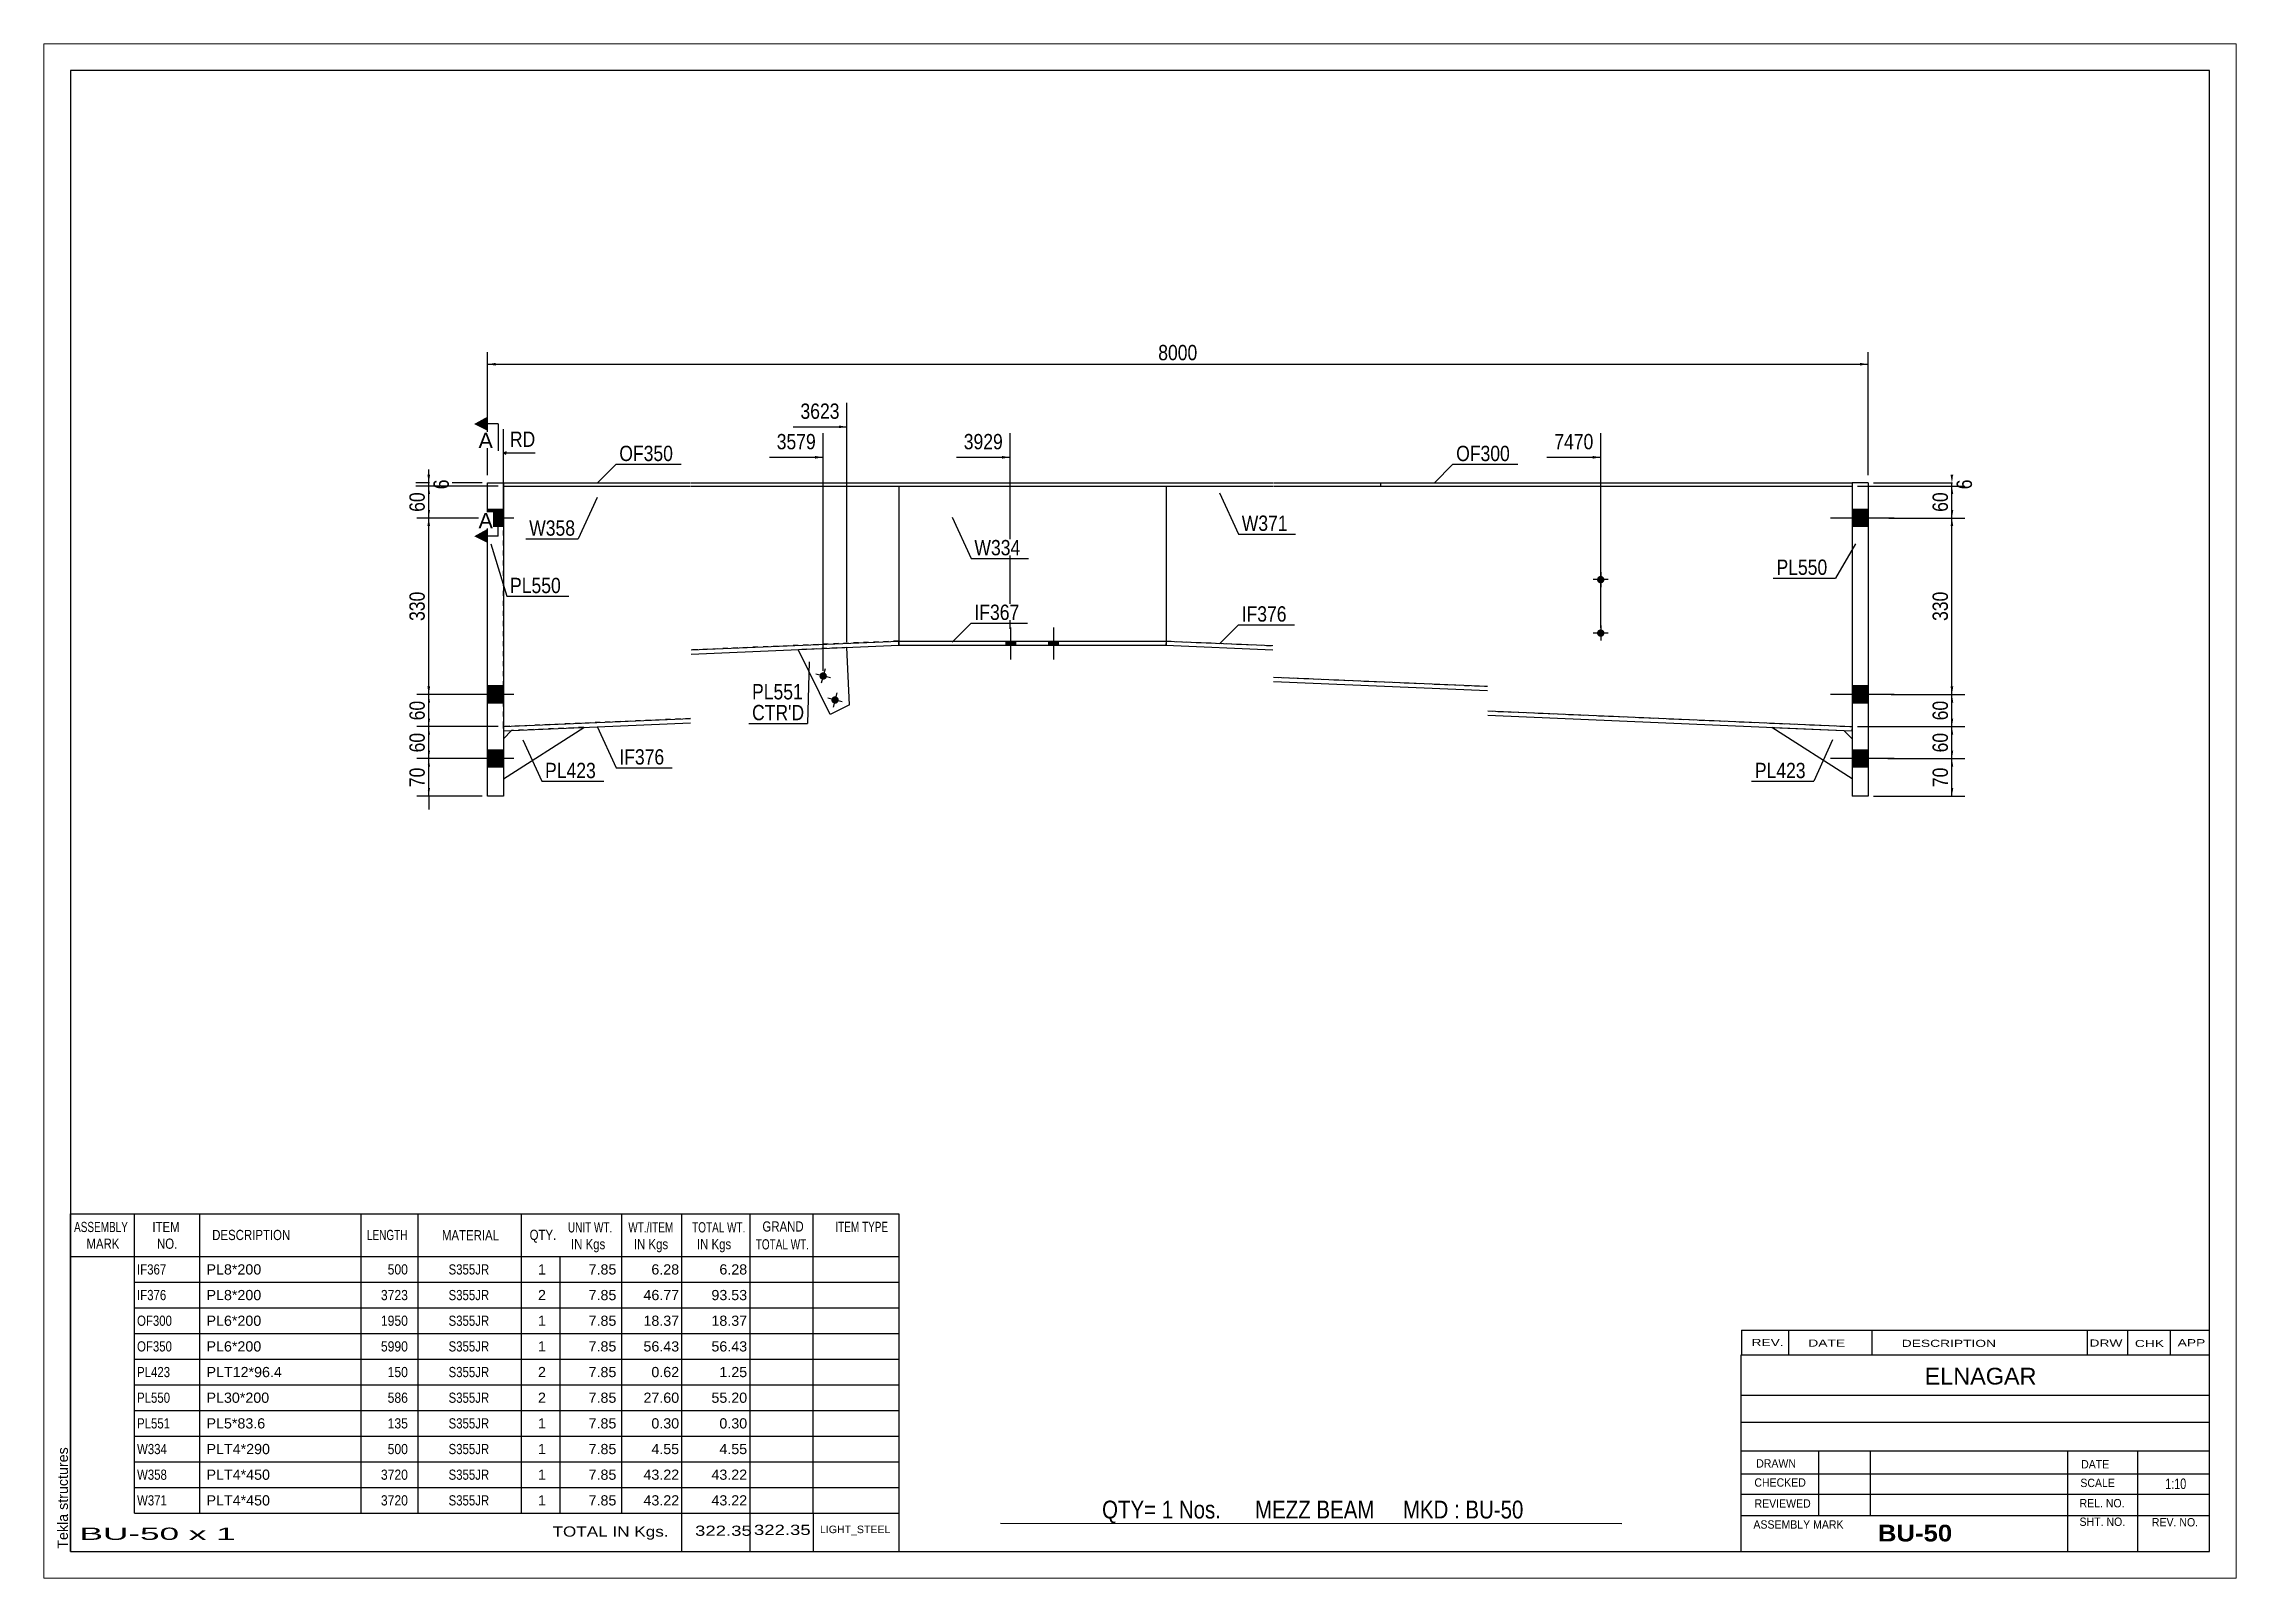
# Paper-space layout 'Layout1' of a CAD drawing. Header units: millimetres. Extents: x 0 to 410, y 0 to 287.
# The model-space entities are those that its viewports show. They can reach past a viewport. Long polylines and large blocks are cut down to what shows.
import ezdxf

# ---------------------------------------------------------------- set-up
doc = ezdxf.new("R2010")
doc.units = ezdxf.units.MM
doc.linetypes.add('DXK_LINE_DOT1', pattern=[1.8814, 0.9407, -0.9407])
doc.layers.add('Viewport layer', color=7, linetype='Continuous', plot=False)
doc.styles.add('Arial', font='ARIAL.TTF', dxfattribs={"height": 0.2})
doc.styles.add('Arial Bold', font='ARIALBD.TTF', dxfattribs={"height": 0.2})
doc.styles.add('Arial Narrow', font='ARIALN.TTF', dxfattribs={"height": 0.2})

# ---------------------------------------------------------------- blocks, each defined once
blk = doc.blocks.new('Unknown-627317544-1210')
at = {"color": 5, "linetype": 'Continuous'}
for p, q in [((319.03, 100.21), (-80.97, 100.21)), ((-80.97, 100.21), (-80.97, -176.79)), ((319.03, -176.79), (319.03, 100.21)), ((-80.97, -176.79), (319.03, -176.79))]:
    blk.add_line(p, q, dxfattribs=at)
at = {"color": 174, "linetype": 'Continuous', "style": 'Arial'}
blk.add_text('Tekla structures', height=1.9102, rotation=90, dxfattribs=at).set_placement((-81.47, -176.29))
blk = doc.blocks.new('Part-627317544-3248 - 1231')
at = {"color": 2, "linetype": 'Continuous'}
for p, q in [((73.9, -6.5), (73.9, -7.3)), ((73.9, -6.5), (123.9, -6.5)), ((73.9, -7.3), (123.9, -7.3)), ((123.9, -6.5), (123.9, -7.3))]:
    blk.add_line(p, q, dxfattribs=at)
blk = doc.blocks.new('Part-627317544-3240 - 1231')
at = {"color": 2, "linetype": 'Continuous'}
for p, q in [((0, 23.1), (0, 22.5)), ((0, 23.1), (34.99, 23.1)), ((0, 22.5), (34.99, 22.5)), ((35.09, 23.1), (143.9, 23.1)), ((35.09, 22.5), (143.9, 22.5)), ((144, 23.1), (164, 23.1)), ((144, 22.5), (164, 22.5)), ((164, 23.1), (164, 22.5))]:
    blk.add_line(p, q, dxfattribs=at)
blk = doc.blocks.new('Part-627317544-3242 - 1231')
at = {"color": 2, "linetype": 'Continuous'}
for p, q in [((73.9, 22.5), (73.9, -6.5)), ((123.9, 22.5), (123.9, -6.5))]:
    blk.add_line(p, q, dxfattribs=at)
at = {"color": 7, "linetype": 'DXK_LINE_DOT1'}
for p, q in [((73.9, 22.5), (123.9, 22.5)), ((73.9, -6.5), (123.9, -6.5))]:
    blk.add_line(p, q, dxfattribs=at)
blk = doc.blocks.new('Part-627317544-3243 - 1231')
at = {"color": 2, "linetype": 'Continuous'}
for p, q in [((164, 23.1), (164, 22.5)), ((164, 23.1), (184, 23.1)), ((164, 22.5), (184, 22.5)), ((184.1, 23.1), (252.19, 23.1)), ((184.1, 22.5), (252.19, 22.5)), ((252.19, 23.1), (252.19, 22.5))]:
    blk.add_line(p, q, dxfattribs=at)
blk = doc.blocks.new('Part-627317544-3245 - 1231')
at = {"color": 2, "linetype": 'Continuous'}
blk.add_line((123.9, 22.5), (123.9, -6.5), dxfattribs=at)
at = {"color": 7, "linetype": 'DXK_LINE_DOT1'}
for p, q in [((123.9, 22.5), (143.9, 22.5)), ((144, 22.5), (184, 22.5)), ((184.1, 22.5), (252.19, 22.5)), ((252.19, 22.5), (252.19, -22.5)), ((123.9, -6.5), (143.9, -7.36)), ((144, -13.25), (184, -14.97)), ((184.1, -19.57), (252.19, -22.5))]:
    blk.add_line(p, q, dxfattribs=at)
blk = doc.blocks.new('Part-627317544-3246 - 1231')
at = {"color": 2, "linetype": 'Continuous'}
for p, q in [((35.09, -8.17), (73.9, -6.5)), ((35.09, -8.97), (73.93, -7.3)), ((73.93, -7.3), (73.9, -6.5)), ((0, -22.5), (34.99, -21)), ((0.03, -23.3), (0, -22.5)), ((0.03, -23.3), (34.99, -21.8))]:
    blk.add_line(p, q, dxfattribs=at)
blk = doc.blocks.new('Part-627317544-3252 - 1231')
at = {"color": 2, "linetype": 'Continuous'}
for p, q in [((123.9, -6.5), (123.86, -7.3)), ((123.86, -7.3), (143.9, -8.16)), ((123.9, -6.5), (143.9, -7.36)), ((144, -13.25), (184, -14.97)), ((144, -14.05), (184, -15.77)), ((184.1, -19.57), (252.19, -22.5)), ((184.1, -20.37), (252.16, -23.3)), ((252.19, -22.5), (252.16, -23.3))]:
    blk.add_line(p, q, dxfattribs=at)
blk = doc.blocks.new('Part-627317544-3255 - 1231')
at = {"color": 2, "linetype": 'Continuous'}
for p, q in [((255.19, 23.1), (252.19, 23.1)), ((252.19, 23.1), (252.19, -35.5)), ((255.19, 23.1), (255.19, -35.5)), ((255.19, -35.5), (252.19, -35.5))]:
    blk.add_line(p, q, dxfattribs=at)
blk = doc.blocks.new('Part-627317544-3258 - 1231')
at = {"color": 2, "linetype": 'Continuous'}
for p, q in [((252.19, -32.3), (237.21, -22.66)), ((237.21, -22.66), (250.69, -23.24)), ((250.69, -23.24), (252.19, -24.8))]:
    blk.add_line(p, q, dxfattribs=at)
at = {"color": 7, "linetype": 'DXK_LINE_DOT1'}
blk.add_line((252.19, -24.8), (252.19, -32.3), dxfattribs=at)
blk = doc.blocks.new('Part-627317544-3260 - 1231')
at = {"color": 2, "linetype": 'Continuous'}
for p, q in [((-3, 23.1), (0, 23.1)), ((-3, -35.5), (-3, 23.1)), ((0, 23.1), (0, -35.5)), ((0, -35.5), (-3, -35.5))]:
    blk.add_line(p, q, dxfattribs=at)
blk = doc.blocks.new('Part-627317544-3263 - 1231')
at = {"color": 2, "linetype": 'Continuous'}
for p, q in [((0, -32.3), (14.99, -22.66)), ((1.5, -23.24), (0, -24.8))]:
    blk.add_line(p, q, dxfattribs=at)
at = {"color": 7, "linetype": 'DXK_LINE_DOT1'}
for p, q in [((14.99, -22.66), (1.5, -23.24)), ((0, -24.8), (0, -32.3))]:
    blk.add_line(p, q, dxfattribs=at)
blk = doc.blocks.new('Part-627317544-3265 - 1231')
at = {"color": 7, "linetype": 'DXK_LINE_DOT1'}
for p, q in [((64.22, -7.71), (55.09, -8.11)), ((55.09, -8.11), (55.09, -8.11)), ((64.22, -7.71), (64.22, -7.72))]:
    blk.add_line(p, q, dxfattribs=at)
at = {"color": 2, "linetype": 'Continuous'}
for p, q in [((61.1, -20.21), (55.09, -8.11)), ((64.68, -18.43), (64.22, -7.72)), ((64.68, -18.43), (61.1, -20.21))]:
    blk.add_line(p, q, dxfattribs=at)
blk = doc.blocks.new('Part-627317544-3266 - 1231')
at = {"color": 7, "linetype": 'DXK_LINE_DOT1'}
for p, q in [((0, -22.5), (0, 22.5)), ((0, 22.5), (34.99, 22.5)), ((35.09, 22.5), (73.9, 22.5)), ((73.9, -6.5), (35.09, -8.17)), ((34.99, -21), (0, -22.5))]:
    blk.add_line(p, q, dxfattribs=at)
at = {"color": 2, "linetype": 'Continuous'}
blk.add_line((73.9, 22.5), (73.9, -6.5), dxfattribs=at)
blk = doc.blocks.new('Bolt-627317544-3267 - 1231')
at = {"linetype": 'Continuous'}
for points in [[(205.89, 4.99, -1), (204.49, 4.99, -1)], [(205.89, -5.01, -1), (204.49, -5.01, -1)]]:
    blk.add_hatch(color=3, dxfattribs=at).paths.add_polyline_path(points)
at = {"color": 3, "linetype": 'Continuous'}
for p, q in [((206.59, 4.99), (203.79, 4.99)), ((205.19, 6.39), (205.19, 3.59)), ((205.19, -3.61), (205.19, -6.41)), ((206.59, -5.01), (203.79, -5.01))]:
    blk.add_line(p, q, dxfattribs=at)
blk = doc.blocks.new('Bolt-627317544-3268 - 1231')
at = {"linetype": 'Continuous'}
for points in [[(95.8, -6.5), (94, -6.5), (94, -7.3), (95.8, -7.3)], [(95.8, -6.5), (94, -6.5), (94, -7.3), (95.8, -7.3)], [(103.8, -6.5), (102, -6.5), (102, -7.3), (103.8, -7.3)], [(103.8, -6.5), (102, -6.5), (102, -7.3), (103.8, -7.3)]]:
    blk.add_hatch(color=3, dxfattribs=at).paths.add_polyline_path(points)
at = {"color": 3, "linetype": 'Continuous'}
for p, q in [((94.9, -9.96), (94.9, -3.96)), ((94.9, -9.96), (94.9, -3.96)), ((102.9, -9.96), (102.9, -3.96)), ((102.9, -9.96), (102.9, -3.96)), ((94, -7.3), (94, -6.5)), ((94, -7.3), (94, -6.5)), ((95.8, -7.3), (95.8, -6.5)), ((95.8, -7.3), (95.8, -6.5)), ((102, -7.3), (102, -6.5)), ((102, -7.3), (102, -6.5)), ((103.8, -7.3), (103.8, -6.5)), ((103.8, -7.3), (103.8, -6.5))]:
    blk.add_line(p, q, dxfattribs=at)
blk = doc.blocks.new('Bolt-627317544-3272 - 1231')
at = {"linetype": 'Continuous'}
for points in [[(252.19, 18.1), (252.19, 14.9), (255.19, 14.9), (255.19, 18.1)], [(252.19, 18.1), (252.19, 14.9), (255.19, 14.9), (255.19, 18.1)], [(252.19, -14.9), (252.19, -18.1), (255.19, -18.1), (255.19, -14.9)], [(252.19, -14.9), (252.19, -18.1), (255.19, -18.1), (255.19, -14.9)], [(252.19, -26.9), (252.19, -30.1), (255.19, -30.1), (255.19, -26.9)], [(252.19, -26.9), (252.19, -30.1), (255.19, -30.1), (255.19, -26.9)]]:
    blk.add_hatch(color=3, dxfattribs=at).paths.add_polyline_path(points)
at = {"color": 3, "linetype": 'Continuous'}
for p, q in [((260.09, 16.5), (248.19, 16.5)), ((260.09, 16.5), (248.19, 16.5)), ((255.19, 18.1), (252.19, 18.1)), ((255.19, 18.1), (252.19, 18.1)), ((255.19, 14.9), (252.19, 14.9)), ((255.19, 14.9), (252.19, 14.9)), ((255.19, -14.9), (252.19, -14.9)), ((255.19, -14.9), (252.19, -14.9)), ((260.09, -16.5), (248.19, -16.5)), ((260.09, -16.5), (248.19, -16.5)), ((255.19, -18.1), (252.19, -18.1)), ((255.19, -18.1), (252.19, -18.1)), ((260.09, -28.5), (248.19, -28.5)), ((260.09, -28.5), (248.19, -28.5)), ((255.19, -26.9), (252.19, -26.9)), ((255.19, -26.9), (252.19, -26.9)), ((255.19, -30.1), (252.19, -30.1)), ((255.19, -30.1), (252.19, -30.1))]:
    blk.add_line(p, q, dxfattribs=at)
blk = doc.blocks.new('Bolt-627317544-3275 - 1231')
at = {"linetype": 'Continuous'}
for points in [[(-3, 18.1), (-3, 14.9), (0, 14.9), (0, 18.1)], [(-3, 18.1), (-3, 14.9), (0, 14.9), (0, 18.1)], [(-3, -14.9), (-3, -18.1), (0, -18.1), (0, -14.9)], [(-3, -14.9), (-3, -18.1), (0, -18.1), (0, -14.9)], [(-3, -26.9), (-3, -30.1), (0, -30.1), (0, -26.9)], [(-3, -26.9), (-3, -30.1), (0, -30.1), (0, -26.9)]]:
    blk.add_hatch(color=3, dxfattribs=at).paths.add_polyline_path(points)
at = {"color": 3, "linetype": 'Continuous'}
for p, q in [((1.9, 16.5), (-10, 16.5)), ((1.9, 16.5), (-10, 16.5)), ((0, 18.1), (-3, 18.1)), ((0, 18.1), (-3, 18.1)), ((0, 14.9), (-3, 14.9)), ((0, 14.9), (-3, 14.9)), ((0, -14.9), (-3, -14.9)), ((0, -14.9), (-3, -14.9)), ((1.9, -16.5), (-10, -16.5)), ((1.9, -16.5), (-10, -16.5)), ((0, -18.1), (-3, -18.1)), ((0, -18.1), (-3, -18.1)), ((1.9, -28.5), (-10, -28.5)), ((1.9, -28.5), (-10, -28.5)), ((0, -26.9), (-3, -26.9)), ((0, -26.9), (-3, -26.9)), ((0, -30.1), (-3, -30.1)), ((0, -30.1), (-3, -30.1))]:
    blk.add_line(p, q, dxfattribs=at)
blk = doc.blocks.new('Bolt-627317544-3278 - 1231')
at = {"linetype": 'Continuous'}
blk.add_hatch(color=3, dxfattribs=at).paths.add_polyline_path([(62.68, -17.7, -1), (61.32, -17.35, -1)])
at = {"color": 3, "linetype": 'Continuous'}
for p, q in [((62.35, -16.17), (61.65, -18.88)), ((63.36, -17.88), (60.65, -17.17))]:
    blk.add_line(p, q, dxfattribs=at)
blk = doc.blocks.new('Bolt-627317544-3279 - 1231')
at = {"linetype": 'Continuous'}
blk.add_hatch(color=3, dxfattribs=at).paths.add_polyline_path([(60.45, -13.22, -1), (59.1, -12.87, -1)])
at = {"color": 3, "linetype": 'Continuous'}
for p, q in [((60.13, -11.69), (59.42, -14.4)), ((61.13, -13.4), (58.42, -12.7))]:
    blk.add_line(p, q, dxfattribs=at)
blk = doc.blocks.new('StraightDimension-627317544-5591 - 1231')
at = {"linetype": 'Continuous'}
for points in [[(271.12, 24.6), (270.87, 23.1), (270.62, 24.6)], [(270.62, 21), (270.87, 22.5), (271.12, 21)]]:
    blk.add_hatch(color=7, dxfattribs=at).paths.add_polyline_path(points)
at = {"color": 7, "linetype": 'Continuous'}
for p, q in [((253.19, 22.5), (273.12, 22.5)), ((256.19, 23.1), (273.12, 23.1)), ((270.87, 22.5), (270.87, 23.1))]:
    blk.add_line(p, q, dxfattribs=at)
at = {"color": 0}
blk.add_wipeout([(275.22, 24.31), (271.02, 24.31), (271.02, 21.29), (275.22, 21.29)], dxfattribs=at)
at = {"color": 3, "style": 'Arial Narrow'}
blk.add_text('6', height=2.86, rotation=90.0002, dxfattribs=at).set_placement((274.62, 21.89))
blk = doc.blocks.new('StraightDimension-627317544-5702 - 1231')
at = {"linetype": 'Continuous'}
for points in [[(-14.24, -18), (-13.99, -16.5), (-13.74, -18)], [(-13.74, -21), (-13.99, -22.5), (-14.24, -21)]]:
    blk.add_hatch(color=7, dxfattribs=at).paths.add_polyline_path(points)
at = {"color": 7, "linetype": 'Continuous'}
for p, q in [((-6.18, -16.5), (-16.24, -16.5)), ((-13.99, -22.5), (-13.99, -16.5)), ((-1, -22.5), (-16.24, -22.5))]:
    blk.add_line(p, q, dxfattribs=at)
at = {"color": 0}
blk.add_wipeout([(-14.14, -17.07), (-18.34, -17.07), (-18.34, -21.93), (-14.14, -21.93)], dxfattribs=at)
at = {"color": 3, "style": 'Arial Narrow'}
blk.add_text('60', height=2.863, rotation=90.0002, dxfattribs=at).set_placement((-14.74, -21.33))
blk = doc.blocks.new('StraightDimension-627317544-5704 - 1231')
at = {"linetype": 'Continuous'}
for points in [[(-14.24, -30), (-13.99, -28.5), (-13.74, -30)], [(-13.74, -34), (-13.99, -35.5), (-14.24, -34)]]:
    blk.add_hatch(color=7, dxfattribs=at).paths.add_polyline_path(points)
at = {"color": 7, "linetype": 'Continuous'}
for p, q in [((-6.18, -28.5), (-16.24, -28.5)), ((-13.99, -35.5), (-13.99, -28.5)), ((-4, -35.5), (-16.24, -35.5))]:
    blk.add_line(p, q, dxfattribs=at)
at = {"color": 0}
blk.add_wipeout([(-14.14, -29.57), (-18.34, -29.57), (-18.34, -34.43), (-14.14, -34.43)], dxfattribs=at)
at = {"color": 7, "linetype": 'Continuous'}
blk.add_line((-13.99, -35.5), (-13.99, -38), dxfattribs=at)
at = {"color": 3, "style": 'Arial Narrow'}
blk.add_text('70', height=2.863, rotation=90.0002, dxfattribs=at).set_placement((-14.74, -33.83))
blk = doc.blocks.new('StraightDimension-627317544-5593 - 1231')
at = {"linetype": 'Continuous'}
for points in [[(270.62, 15), (270.87, 16.5), (271.12, 15)], [(271.12, -15), (270.87, -16.5), (270.62, -15)]]:
    blk.add_hatch(color=7, dxfattribs=at).paths.add_polyline_path(points)
at = {"color": 7, "linetype": 'Continuous'}
for p, q in [((259.08, 16.5), (273.27, 16.5)), ((270.87, -16.5), (270.87, 16.5)), ((259.54, -16.5), (273.27, -16.5))]:
    blk.add_line(p, q, dxfattribs=at)
at = {"color": 0}
blk.add_wipeout([(270.72, 3.34), (266.52, 3.34), (266.52, -3.34), (270.72, -3.34)], dxfattribs=at)
at = {"color": 3, "style": 'Arial Narrow'}
blk.add_text('330', height=2.863, rotation=90.0002, dxfattribs=at).set_placement((270.12, -2.74))
blk = doc.blocks.new('StraightDimension-627317544-5439 - 1231')
at = {"linetype": 'Continuous'}
blk.add_hatch(color=7, dxfattribs=at).paths.add_polyline_path([(203.69, 28.12), (205.19, 27.87), (203.69, 27.62)])
at = {"color": 7, "linetype": 'Continuous'}
for p, q in [((205.19, -4.01), (205.19, 32.37)), ((195.13, 27.87), (205.19, 27.87))]:
    blk.add_line(p, q, dxfattribs=at)
at = {"color": 0}
blk.add_wipeout([(204.42, 28.77), (204.42, 32.97), (195.91, 32.97), (195.91, 28.77)], dxfattribs=at)
at = {"color": 3, "style": 'Arial Narrow'}
blk.add_text('7470', height=2.863, dxfattribs=at).set_placement((196.51, 29.37))
blk = doc.blocks.new('StraightDimension-627317544-5596 - 1231')
at = {"linetype": 'Continuous'}
for points in [[(270.62, -30), (270.87, -28.5), (271.12, -30)], [(271.12, -34), (270.87, -35.5), (270.62, -34)]]:
    blk.add_hatch(color=7, dxfattribs=at).paths.add_polyline_path(points)
at = {"color": 7, "linetype": 'Continuous'}
for p, q in [((258.91, -28.5), (273.27, -28.5)), ((270.87, -35.5), (270.87, -28.5)), ((256.19, -35.5), (273.27, -35.5))]:
    blk.add_line(p, q, dxfattribs=at)
at = {"color": 0}
blk.add_wipeout([(270.72, -29.57), (266.52, -29.57), (266.52, -34.43), (270.72, -34.43)], dxfattribs=at)
at = {"color": 3, "style": 'Arial Narrow'}
blk.add_text('70', height=2.863, rotation=90.0002, dxfattribs=at).set_placement((270.12, -33.83))
blk = doc.blocks.new('StraightDimension-627317544-4967 - 1231')
at = {"linetype": 'Continuous'}
for points in [[(-1.5, 45.03), (-3, 45.28), (-1.5, 45.53)], [(253.69, 45.53), (255.19, 45.28), (253.69, 45.03)]]:
    blk.add_hatch(color=7, dxfattribs=at).paths.add_polyline_path(points)
at = {"color": 7, "linetype": 'Continuous'}
for p, q in [((-3, 24.5), (-3, 47.53)), ((-3, 45.28), (255.19, 45.28)), ((255.19, 24.5), (255.19, 47.53))]:
    blk.add_line(p, q, dxfattribs=at)
at = {"color": 0}
blk.add_wipeout([(130.35, 45.43), (130.35, 49.63), (121.84, 49.63), (121.84, 45.43)], dxfattribs=at)
at = {"color": 3, "style": 'Arial Narrow'}
blk.add_text('8000', height=2.863, dxfattribs=at).set_placement((122.44, 46.03))
blk = doc.blocks.new('StraightDimension-627317544-5440 - 1231')
at = {"linetype": 'Continuous'}
blk.add_hatch(color=7, dxfattribs=at).paths.add_polyline_path([(93.25, 28.12), (94.75, 27.87), (93.25, 27.62)])
at = {"color": 7, "linetype": 'Continuous'}
for p, q in [((94.75, -4.23), (94.75, 32.37)), ((84.69, 27.87), (94.75, 27.87))]:
    blk.add_line(p, q, dxfattribs=at)
at = {"color": 0}
blk.add_wipeout([(93.98, 28.77), (93.98, 32.97), (85.47, 32.97), (85.47, 28.77)], dxfattribs=at)
at = {"color": 3, "style": 'Arial Narrow'}
blk.add_text('3929', height=2.863, dxfattribs=at).set_placement((86.07, 29.37))
blk = doc.blocks.new('StraightDimension-627317544-5441 - 1231')
at = {"linetype": 'Continuous'}
blk.add_hatch(color=7, dxfattribs=at).paths.add_polyline_path([(62.72, 33.82), (64.22, 33.57), (62.72, 33.32)])
at = {"color": 7, "linetype": 'Continuous'}
for p, q in [((64.22, -6.71), (64.22, 38.07)), ((54.16, 33.57), (64.22, 33.57))]:
    blk.add_line(p, q, dxfattribs=at)
at = {"color": 0}
blk.add_wipeout([(63.45, 34.47), (63.45, 38.67), (54.93, 38.67), (54.93, 34.47)], dxfattribs=at)
at = {"color": 3, "style": 'Arial Narrow'}
blk.add_text('3623', height=2.863, dxfattribs=at).set_placement((55.53, 35.07))
blk = doc.blocks.new('StraightDimension-627317544-5703 - 1231')
at = {"linetype": 'Continuous'}
for points in [[(-14.24, -24), (-13.99, -22.5), (-13.74, -24)], [(-13.74, -27), (-13.99, -28.5), (-14.24, -27)]]:
    blk.add_hatch(color=7, dxfattribs=at).paths.add_polyline_path(points)
at = {"color": 7, "linetype": 'Continuous'}
for p, q in [((-1, -22.5), (-16.24, -22.5)), ((-13.99, -28.5), (-13.99, -22.5)), ((-6.18, -28.5), (-16.24, -28.5))]:
    blk.add_line(p, q, dxfattribs=at)
at = {"color": 0}
blk.add_wipeout([(-14.14, -23.07), (-18.34, -23.07), (-18.34, -27.93), (-14.14, -27.93)], dxfattribs=at)
at = {"color": 3, "style": 'Arial Narrow'}
blk.add_text('60', height=2.863, rotation=90.0002, dxfattribs=at).set_placement((-14.74, -27.33))
blk = doc.blocks.new('StraightDimension-627317544-5442 - 1231')
at = {"linetype": 'Continuous'}
blk.add_hatch(color=7, dxfattribs=at).paths.add_polyline_path([(58.28, 28.12), (59.78, 27.87), (58.28, 27.62)])
at = {"color": 7, "linetype": 'Continuous'}
for p, q in [((59.78, -12.05), (59.78, 32.37)), ((49.71, 27.87), (59.78, 27.87))]:
    blk.add_line(p, q, dxfattribs=at)
at = {"color": 0, "linetype": 'Continuous'}
blk.add_wipeout([(6.53, 29.22), (6.53, 33.42), (0.59, 33.42), (0.59, 29.22)], dxfattribs=at)
at = {"color": 7, "linetype": 'Continuous'}
for p, q in [((0, 16), (0, 33.12)), ((0.5, 28.87), (0, 28.62)), ((0.5, 28.37), (0, 28.62)), ((5.93, 28.62), (0, 28.62))]:
    blk.add_line(p, q, dxfattribs=at)
at = {"color": 3, "linetype": 'Continuous', "style": 'Arial Narrow'}
blk.add_text('RD', height=2.863, dxfattribs=at).set_placement((1.19, 29.82))
at = {"color": 0}
blk.add_wipeout([(59, 28.77), (59, 32.97), (50.49, 32.97), (50.49, 28.77)], dxfattribs=at)
at = {"color": 3, "style": 'Arial Narrow'}
blk.add_text('3579', height=2.863, dxfattribs=at).set_placement((51.09, 29.37))
blk = doc.blocks.new('StraightDimension-627317544-5592 - 1231')
at = {"linetype": 'Continuous'}
for points in [[(270.62, 21), (270.87, 22.5), (271.12, 21)], [(271.12, 18), (270.87, 16.5), (270.62, 18)]]:
    blk.add_hatch(color=7, dxfattribs=at).paths.add_polyline_path(points)
at = {"color": 7, "linetype": 'Continuous'}
for p, q in [((253.19, 22.5), (273.27, 22.5)), ((270.87, 16.5), (270.87, 22.5)), ((259.08, 16.5), (273.27, 16.5))]:
    blk.add_line(p, q, dxfattribs=at)
at = {"color": 0}
blk.add_wipeout([(270.72, 21.93), (266.52, 21.93), (266.52, 17.07), (270.72, 17.07)], dxfattribs=at)
at = {"color": 3, "style": 'Arial Narrow'}
blk.add_text('60', height=2.863, rotation=90.0002, dxfattribs=at).set_placement((270.12, 17.67))
blk = doc.blocks.new('StraightDimension-627317544-5594 - 1231')
at = {"linetype": 'Continuous'}
for points in [[(270.62, -18), (270.87, -16.5), (271.12, -18)], [(271.12, -21), (270.87, -22.5), (270.62, -21)]]:
    blk.add_hatch(color=7, dxfattribs=at).paths.add_polyline_path(points)
at = {"color": 7, "linetype": 'Continuous'}
for p, q in [((259.54, -16.5), (273.27, -16.5)), ((270.87, -22.5), (270.87, -16.5)), ((253.19, -22.5), (273.27, -22.5))]:
    blk.add_line(p, q, dxfattribs=at)
at = {"color": 0}
blk.add_wipeout([(270.72, -17.07), (266.52, -17.07), (266.52, -21.93), (270.72, -21.93)], dxfattribs=at)
at = {"color": 3, "style": 'Arial Narrow'}
blk.add_text('60', height=2.863, rotation=90.0002, dxfattribs=at).set_placement((270.12, -21.33))
blk = doc.blocks.new('StraightDimension-627317544-5595 - 1231')
at = {"linetype": 'Continuous'}
for points in [[(270.62, -24), (270.87, -22.5), (271.12, -24)], [(271.12, -27), (270.87, -28.5), (270.62, -27)]]:
    blk.add_hatch(color=7, dxfattribs=at).paths.add_polyline_path(points)
at = {"color": 7, "linetype": 'Continuous'}
for p, q in [((253.19, -22.5), (273.27, -22.5)), ((270.87, -28.5), (270.87, -22.5)), ((258.91, -28.5), (273.27, -28.5))]:
    blk.add_line(p, q, dxfattribs=at)
at = {"color": 0}
blk.add_wipeout([(270.72, -23.07), (266.52, -23.07), (266.52, -27.93), (270.72, -27.93)], dxfattribs=at)
at = {"color": 3, "style": 'Arial Narrow'}
blk.add_text('60', height=2.863, rotation=90.0002, dxfattribs=at).set_placement((270.12, -27.33))
blk = doc.blocks.new('StraightDimension-627317544-5699 - 1231')
at = {"linetype": 'Continuous'}
for points in [[(-13.74, 24.6), (-13.99, 23.1), (-14.24, 24.6)], [(-14.24, 21), (-13.99, 22.5), (-13.74, 21)]]:
    blk.add_hatch(color=7, dxfattribs=at).paths.add_polyline_path(points)
at = {"color": 7, "linetype": 'Continuous'}
for p, q in [((-4, 23.1), (-16.39, 23.1)), ((-1, 22.5), (-16.39, 22.5)), ((-13.99, 22.5), (-13.99, 23.1))]:
    blk.add_line(p, q, dxfattribs=at)
at = {"color": 0}
blk.add_wipeout([(-9.64, 24.31), (-13.84, 24.31), (-13.84, 21.29), (-9.64, 21.29)], dxfattribs=at)
at = {"color": 7, "linetype": 'Continuous'}
blk.add_line((-13.99, 23.1), (-13.99, 25.6), dxfattribs=at)
at = {"color": 3, "style": 'Arial Narrow'}
blk.add_text('6', height=2.86, rotation=90.0002, dxfattribs=at).set_placement((-10.24, 21.89))
blk = doc.blocks.new('StraightDimension-627317544-5700 - 1231')
at = {"linetype": 'Continuous'}
for points in [[(-14.24, 21), (-13.99, 22.5), (-13.74, 21)], [(-13.74, 18), (-13.99, 16.5), (-14.24, 18)]]:
    blk.add_hatch(color=7, dxfattribs=at).paths.add_polyline_path(points)
at = {"color": 7, "linetype": 'Continuous'}
for p, q in [((-1, 22.5), (-16.24, 22.5)), ((-13.99, 16.5), (-13.99, 22.5)), ((-6.18, 16.5), (-16.24, 16.5))]:
    blk.add_line(p, q, dxfattribs=at)
at = {"color": 0}
blk.add_wipeout([(-14.14, 21.93), (-18.34, 21.93), (-18.34, 17.07), (-14.14, 17.07)], dxfattribs=at)
at = {"color": 3, "style": 'Arial Narrow'}
blk.add_text('60', height=2.863, rotation=90.0002, dxfattribs=at).set_placement((-14.74, 17.67))
blk = doc.blocks.new('StraightDimension-627317544-5701 - 1231')
at = {"linetype": 'Continuous'}
for points in [[(-14.24, 15), (-13.99, 16.5), (-13.74, 15)], [(-13.74, -15), (-13.99, -16.5), (-14.24, -15)]]:
    blk.add_hatch(color=7, dxfattribs=at).paths.add_polyline_path(points)
at = {"color": 7, "linetype": 'Continuous'}
for p, q in [((-6.18, 16.5), (-16.24, 16.5)), ((-13.99, -16.5), (-13.99, 16.5)), ((-6.18, -16.5), (-16.24, -16.5))]:
    blk.add_line(p, q, dxfattribs=at)
at = {"color": 0}
blk.add_wipeout([(-14.14, 3.34), (-18.34, 3.34), (-18.34, -3.34), (-14.14, -3.34)], dxfattribs=at)
at = {"color": 3, "style": 'Arial Narrow'}
blk.add_text('330', height=2.863, rotation=90.0002, dxfattribs=at).set_placement((-14.74, -2.74))
blk = doc.blocks.new('CBS_CALLOFF-627317544-5736')
at = {"color": 7, "linetype": 'Continuous'}
blk.add_line((92.91, -171.52), (209.14, -171.54), dxfattribs=at)
at = {"color": 3, "linetype": 'Continuous', "style": 'Arial Narrow'}
blk.add_text('QTY= 1 Nos.      MEZZ BEAM     MKD : BU-50', height=3.3405, dxfattribs=at).set_placement((111.94, -170.63))
blk = doc.blocks.new('CBS_BOM-627317544-5735')
at = {"color": 7, "linetype": 'Continuous'}
for p, q in [((-81, -121.62), (-81, -113.62)), ((-81, -113.62), (73.92, -113.62)), ((-69, -121.62), (-69, -113.62)), ((-56.81, -121.62), (-56.81, -113.62)), ((-26.64, -121.62), (-26.64, -113.62)), ((-15.96, -121.62), (-15.96, -113.62)), ((3.35, -121.62), (3.35, -113.62)), ((22.15, -121.62), (22.15, -113.62)), ((33.37, -121.62), (33.37, -113.62)), ((46.15, -121.62), (46.15, -113.62)), ((57.9, -121.62), (57.9, -113.62)), ((73.92, -113.63), (73.92, -121.61)), ((-81, -121.62), (73.92, -121.62)), ((-81, -126.42), (-81, -121.62)), ((-69, -126.42), (-69, -121.62)), ((-56.81, -126.42), (-56.81, -121.62)), ((-26.64, -126.42), (-26.64, -121.62)), ((-15.96, -126.42), (-15.96, -121.62)), ((3.35, -126.42), (3.35, -121.62)), ((10.62, -126.42), (10.62, -121.62)), ((22.15, -126.42), (22.15, -121.62)), ((33.37, -126.42), (33.37, -121.62)), ((46.15, -126.42), (46.15, -121.62)), ((57.92, -126.42), (57.92, -121.62)), ((73.92, -121.63), (73.92, -126.42)), ((-81, -131.22), (-81, -126.42)), ((-69, -126.42), (73.92, -126.42)), ((-69, -131.22), (-69, -126.42)), ((-56.81, -131.22), (-56.81, -126.42)), ((-26.64, -131.22), (-26.64, -126.42)), ((-15.96, -131.22), (-15.96, -126.42)), ((3.35, -131.22), (3.35, -126.42)), ((10.62, -131.22), (10.62, -126.42)), ((22.15, -131.22), (22.15, -126.42)), ((33.37, -131.22), (33.37, -126.42)), ((46.15, -131.22), (46.15, -126.42)), ((57.92, -131.22), (57.92, -126.42)), ((73.92, -126.43), (73.92, -131.22)), ((-81, -136.02), (-81, -131.22)), ((-69, -131.22), (73.92, -131.22)), ((-69, -136.02), (-69, -131.22)), ((-56.81, -136.02), (-56.81, -131.22)), ((-26.64, -136.02), (-26.64, -131.22)), ((-15.96, -136.02), (-15.96, -131.22)), ((3.35, -136.02), (3.35, -131.22)), ((10.62, -136.02), (10.62, -131.22)), ((22.15, -136.02), (22.15, -131.22)), ((33.37, -136.02), (33.37, -131.22)), ((46.15, -136.02), (46.15, -131.22)), ((57.92, -136.02), (57.92, -131.22)), ((73.92, -131.23), (73.92, -136.02)), ((-81, -140.82), (-81, -136.02)), ((-69, -136.02), (73.92, -136.02)), ((-69, -140.82), (-69, -136.02)), ((-56.81, -140.82), (-56.81, -136.02)), ((-26.64, -140.82), (-26.64, -136.02)), ((-15.96, -140.82), (-15.96, -136.02)), ((3.35, -140.82), (3.35, -136.02)), ((10.62, -140.82), (10.62, -136.02)), ((22.15, -140.82), (22.15, -136.02)), ((33.37, -140.82), (33.37, -136.02)), ((46.15, -140.82), (46.15, -136.02)), ((57.92, -140.82), (57.92, -136.02)), ((73.92, -136.03), (73.92, -140.82)), ((-81, -145.62), (-81, -140.82)), ((-69, -140.82), (73.92, -140.82)), ((-69, -145.62), (-69, -140.82)), ((-56.81, -145.62), (-56.81, -140.82)), ((-26.64, -145.62), (-26.64, -140.82)), ((-15.96, -145.62), (-15.96, -140.82)), ((3.35, -145.62), (3.35, -140.82)), ((10.62, -145.62), (10.62, -140.82)), ((22.15, -145.62), (22.15, -140.82)), ((33.37, -145.62), (33.37, -140.82)), ((46.15, -145.62), (46.15, -140.82)), ((57.92, -145.62), (57.92, -140.82)), ((73.92, -140.83), (73.92, -145.62)), ((-81, -150.42), (-81, -145.62)), ((-69, -145.62), (73.92, -145.62)), ((-69, -150.42), (-69, -145.62)), ((-56.81, -150.42), (-56.81, -145.62)), ((-26.64, -150.42), (-26.64, -145.62)), ((-15.96, -150.42), (-15.96, -145.62)), ((3.35, -150.42), (3.35, -145.62)), ((10.62, -150.42), (10.62, -145.62)), ((22.15, -150.42), (22.15, -145.62)), ((33.37, -150.42), (33.37, -145.62)), ((46.15, -150.42), (46.15, -145.62)), ((57.92, -150.42), (57.92, -145.62)), ((73.92, -145.63), (73.92, -150.42)), ((-81, -155.22), (-81, -150.42)), ((-69, -150.42), (73.92, -150.42)), ((-69, -155.22), (-69, -150.42)), ((-56.81, -155.22), (-56.81, -150.42)), ((-26.64, -155.22), (-26.64, -150.42)), ((-15.96, -155.22), (-15.96, -150.42)), ((3.35, -155.22), (3.35, -150.42)), ((10.62, -155.22), (10.62, -150.42)), ((22.15, -155.22), (22.15, -150.42)), ((33.37, -155.22), (33.37, -150.42)), ((46.15, -155.22), (46.15, -150.42)), ((57.92, -155.22), (57.92, -150.42)), ((73.92, -150.43), (73.92, -155.22)), ((-81, -160.02), (-81, -155.22)), ((-69, -155.22), (73.92, -155.22)), ((-69, -160.02), (-69, -155.22)), ((-56.81, -160.02), (-56.81, -155.22)), ((-26.64, -160.02), (-26.64, -155.22)), ((-15.96, -160.02), (-15.96, -155.22)), ((3.35, -160.02), (3.35, -155.22)), ((10.62, -160.02), (10.62, -155.22)), ((22.15, -160.02), (22.15, -155.22)), ((33.37, -160.02), (33.37, -155.22)), ((46.15, -160.02), (46.15, -155.22)), ((57.92, -160.02), (57.92, -155.22)), ((73.92, -155.23), (73.92, -160.02)), ((-81, -164.82), (-81, -160.02)), ((-69, -160.02), (73.92, -160.02)), ((-69, -164.82), (-69, -160.02)), ((-56.81, -164.82), (-56.81, -160.02)), ((-26.64, -164.82), (-26.64, -160.02)), ((-15.96, -164.82), (-15.96, -160.02)), ((3.35, -164.82), (3.35, -160.02)), ((10.62, -164.82), (10.62, -160.02)), ((22.15, -164.82), (22.15, -160.02)), ((33.37, -164.82), (33.37, -160.02)), ((46.15, -164.82), (46.15, -160.02)), ((57.92, -164.82), (57.92, -160.02)), ((73.92, -160.03), (73.92, -164.82)), ((-81, -169.62), (-81, -164.82)), ((-69, -164.82), (73.92, -164.82)), ((-69, -169.62), (-69, -164.82)), ((-56.81, -169.62), (-56.81, -164.82)), ((-26.64, -169.62), (-26.64, -164.82)), ((-15.96, -169.62), (-15.96, -164.82)), ((3.35, -169.62), (3.35, -164.82)), ((10.62, -169.62), (10.62, -164.82)), ((22.15, -169.62), (22.15, -164.82)), ((33.37, -169.62), (33.37, -164.82)), ((46.15, -169.62), (46.15, -164.82)), ((57.92, -169.62), (57.92, -164.82)), ((73.92, -164.83), (73.92, -169.62)), ((-81, -176.82), (-81, -169.64)), ((-69, -169.62), (73.92, -169.62)), ((33.37, -176.82), (33.37, -169.64)), ((46.15, -176.82), (46.15, -169.64)), ((57.96, -176.82), (57.96, -169.64)), ((73.92, -169.62), (73.92, -176.82)), ((-81, -176.82), (73.92, -176.82))]:
    blk.add_line(p, q, dxfattribs=at)
at = {"color": 3, "linetype": 'Continuous', "style": 'Arial'}
for s, height, width, p in [('ASSEMBLY', 1.91, 0.7, (-80.32, -117.05)), ('MARK', 1.91, 0.8, (-78, -120.18)), ('ITEM', 1.91, 0.8, (-65.67, -117.05)), ('NO.', 1.91, 0.8, (-64.81, -120.18)), ('DESCRIPTION', 1.9102, 0.8, (-54.48, -118.55)), ('LENGTH', 1.91, 0.7, (-25.54, -118.55)), ('MATERIAL', 1.91, 0.8, (-11.52, -118.6)), ('QTY.', 1.91, 0.8, (4.88, -118.52)), ('UNIT WT.', 1.91, 0.7, (12.04, -117.12)), ('IN Kgs', 1.91, 0.8, (12.62, -120.26)), ('WT./ITEM', 1.91, 0.7, (23.34, -117.12)), ('IN Kgs', 1.91, 0.8, (24.38, -120.26)), ('TOTAL WT.', 1.91, 0.7, (35.27, -117.12)), ('IN Kgs', 1.91, 0.8, (36.17, -120.26)), ('TOTAL WT.', 1.91, 0.7, (47.17, -120.3)), ('GRAND', 1.91, 0.8, (48.42, -116.96)), ('ITEM TYPE', 1.91, 0.7, (62.06, -117.04))]:
    blk.add_text(s, height=height, dxfattribs=dict(at, width=width)).set_placement(p)
at = {"color": 7, "linetype": 'Continuous', "style": 'Arial'}
for s, width, p in [('IF367', 0.8, (-68.54, -124.99)), ('500', 0.85, (-21.67, -124.99)), ('S355JR', 0.8, (-10.28, -124.99)), ('IF376', 0.8, (-68.54, -129.79)), ('3723', 0.85, (-22.93, -129.79)), ('S355JR', 0.8, (-10.28, -129.79)), ('OF300', 0.8, (-68.54, -134.59)), ('1950', 0.85, (-22.93, -134.59)), ('S355JR', 0.8, (-10.28, -134.59)), ('OF350', 0.8, (-68.54, -139.39)), ('5990', 0.85, (-22.93, -139.39)), ('S355JR', 0.8, (-10.28, -139.39)), ('PL423', 0.8, (-68.54, -144.19)), ('150', 0.85, (-21.67, -144.19)), ('S355JR', 0.8, (-10.28, -144.19)), ('PL550', 0.8, (-68.54, -148.99)), ('586', 0.85, (-21.67, -148.99)), ('S355JR', 0.8, (-10.28, -148.99)), ('PL551', 0.8, (-68.54, -153.79)), ('135', 0.85, (-21.67, -153.79)), ('S355JR', 0.8, (-10.28, -153.79)), ('W334', 0.8, (-68.54, -158.59)), ('500', 0.85, (-21.67, -158.59)), ('S355JR', 0.8, (-10.28, -158.59)), ('W358', 0.8, (-68.54, -163.39)), ('3720', 0.85, (-22.93, -163.39)), ('S355JR', 0.8, (-10.28, -163.39)), ('W371', 0.8, (-68.54, -168.19)), ('3720', 0.85, (-22.93, -168.19)), ('S355JR', 0.8, (-10.28, -168.19))]:
    blk.add_text(s, height=1.91, dxfattribs=dict(at, width=width)).set_placement(p)
for s, p in [('PL8*200', (-55.55, -124.99)), ('1', (6.44, -124.99)), ('7.85', (15.91, -124.99)), ('6.28', (27.65, -124.99)), ('6.28', (40.37, -124.99)), ('PL8*200', (-55.55, -129.79)), ('2', (6.44, -129.79)), ('7.85', (15.91, -129.79)), ('46.77', (26.17, -129.79)), ('93.53', (38.88, -129.79)), ('PL6*200', (-55.55, -134.59)), ('1', (6.44, -134.59)), ('7.85', (15.91, -134.59)), ('18.37', (26.17, -134.59)), ('18.37', (38.88, -134.59)), ('PL6*200', (-55.55, -139.39)), ('1', (6.44, -139.39)), ('7.85', (15.91, -139.39)), ('56.43', (26.17, -139.39)), ('56.43', (38.88, -139.39)), ('PLT12*96.4', (-55.55, -144.19)), ('2', (6.44, -144.19)), ('7.85', (15.91, -144.19)), ('0.62', (27.65, -144.19)), ('1.25', (40.37, -144.19)), ('PL30*200', (-55.55, -148.99)), ('2', (6.44, -148.99)), ('7.85', (15.91, -148.99)), ('27.60', (26.17, -148.99)), ('55.20', (38.88, -148.99)), ('PL5*83.6', (-55.55, -153.79)), ('1', (6.44, -153.79)), ('7.85', (15.91, -153.79)), ('0.30', (27.65, -153.79)), ('0.30', (40.37, -153.79)), ('PLT4*290', (-55.55, -158.59)), ('1', (6.44, -158.59)), ('7.85', (15.91, -158.59)), ('4.55', (27.65, -158.59)), ('4.55', (40.37, -158.59)), ('PLT4*450', (-55.55, -163.39)), ('1', (6.44, -163.39)), ('7.85', (15.91, -163.39)), ('43.22', (26.17, -163.39)), ('43.22', (38.88, -163.39)), ('PLT4*450', (-55.55, -168.19)), ('1', (6.44, -168.19)), ('7.85', (15.91, -168.19)), ('43.22', (26.17, -168.19)), ('43.22', (38.88, -168.19))]:
    blk.add_text(s, height=1.91, dxfattribs=at).set_placement(p)
at = {"color": 6, "linetype": 'Continuous', "style": 'Arial'}
for s, height, width, p in [('TOTAL IN Kgs.', 1.9102, 1.2, (9.16, -174.02)), ('322.35', 1.91, 1.3, (35.82, -173.87)), ('322.35', 1.91, 1.3, (46.83, -173.71)), ('BU-50 x 1', 2.292, 2.05, (-79.28, -174.63))]:
    blk.add_text(s, height=height, dxfattribs=dict(at, width=width)).set_placement(p)
blk.add_text('LIGHT_STEEL', height=1.4135, dxfattribs=at).set_placement((59.18, -173.37))
blk = doc.blocks.new('CBS_NAME_BLOG-627317544-5737')
at = {"color": 7, "linetype": 'Continuous'}
for p, q in [((231.44, -140.04), (318.96, -140.04)), ((231.44, -176.75), (231.44, -140.04)), ((231.44, -147.58), (318.96, -147.58)), ((231.52, -152.63), (319.03, -152.63)), ((231.44, -158), (318.96, -158)), ((245.97, -170.11), (245.97, -158.01)), ((255.65, -170.08), (255.65, -158.01)), ((292.57, -176.75), (292.57, -158.02)), ((305.62, -176.75), (305.62, -158.01)), ((231.45, -162.3), (319.03, -162.28)), ((231.44, -166.05), (318.96, -166.05)), ((231.44, -170.09), (318.96, -170.09)), ((231.44, -176.79), (319.03, -176.79))]:
    blk.add_line(p, q, dxfattribs=at)
at = {"color": 3, "linetype": 'Continuous', "style": 'Arial'}
blk.add_text('ELNAGAR', height=3.133, dxfattribs=at).set_placement((265.77, -145.57))
at = {"color": 3, "linetype": 'Continuous'}
for s, height, style, width, p in [('DRAWN', 1.566, 'Arial', 0.9, (234.27, -161.11)), ('DATE', 1.566, 'Arial', 0.9, (295.04, -161.27)), ('CHECKED', 1.566, 'Arial', 0.9, (233.93, -164.68)), ('SCALE', 1.566, 'Arial', 0.9, (294.89, -164.75)), ('1:10', 1.957, 'Arial Narrow', 0.9, (310.77, -165.11)), ('REVIEWED', 1.566, 'Arial', 0.9, (233.96, -168.6)), ('REL. NO.', 1.566, 'Arial', 0.9, (294.74, -168.55)), ('ASSEMBLY MARK', 1.5663, 'Arial', 0.9, (233.75, -172.53)), ('BU-50', 3.131, 'Arial Bold', 1.1, (257.02, -174.93)), ('SHT. NO.', 1.566, 'Arial', 0.9, (294.74, -172.02)), ('REV. NO.', 1.566, 'Arial', 0.9, (308.27, -172.11))]:
    blk.add_text(s, height=height, dxfattribs=dict(at, style=style, width=width)).set_placement(p)
blk = doc.blocks.new('CBS_REVISION-627317544-5738')
at = {"color": 7, "linetype": 'Continuous'}
for p, q in [((231.53, -135.41), (319.03, -135.41)), ((231.53, -135.41), (231.53, -140.04)), ((240.32, -135.41), (240.32, -140.04)), ((255.92, -135.41), (255.92, -139.98)), ((296.17, -135.41), (296.17, -140.04)), ((303.71, -135.41), (303.71, -140.04)), ((311.66, -135.41), (311.66, -140.04)), ((231.53, -140.04), (319.02, -140.04))]:
    blk.add_line(p, q, dxfattribs=at)
at = {"color": 7, "style": 'Arial Narrow', "width": 1.7}
for s, height, p in [('REV.', 1.326, (233.39, -138.36)), ('DATE', 1.326, (244.01, -138.48)), ('DESCRIPTION', 1.3257, (261.49, -138.53)), ('DRW', 1.326, (296.6, -138.47)), ('CHK', 1.326, (305.09, -138.56)), ('APP', 1.326, (313.09, -138.41))]:
    blk.add_text(s, height=height, dxfattribs=at).set_placement(p)
blk = doc.blocks.new('Mark-627317544-3304 - 1231')
at = {"color": 0}
blk.add_wipeout([(243.53, -32.14), (243.53, -29.14), (234.02, -29.14), (234.02, -32.14)], dxfattribs=at)
blk.add_wipeout([(243.53, -32.14), (243.53, -29.14), (234.02, -29.14), (234.02, -32.14)], dxfattribs=at)
at = {"color": 7, "linetype": 'Continuous'}
for p in [(248.56, -25), (233.42, -32.74)]:
    blk.add_line(p, (245.03, -32.74), dxfattribs=at)
at = {"color": 3, "style": 'Arial Narrow'}
blk.add_text('PL423', height=2.863, dxfattribs=at).set_placement((234.02, -32.14))
blk = doc.blocks.new('Mark-627317544-3307 - 1231')
at = {"color": 0}
blk.add_wipeout([(10.72, 2.47), (10.72, 5.47), (1.22, 5.47), (1.22, 2.47)], dxfattribs=at)
blk.add_wipeout([(10.72, 2.47), (10.72, 5.47), (1.22, 5.47), (1.22, 2.47)], dxfattribs=at)
at = {"color": 7, "linetype": 'Continuous'}
for p, q in [((-2.37, 11.67), (0.62, 1.87)), ((0.62, 1.87), (12.22, 1.87))]:
    blk.add_line(p, q, dxfattribs=at)
at = {"color": 3, "style": 'Arial Narrow'}
blk.add_text('PL550', height=2.863, dxfattribs=at).set_placement((1.22, 2.47))
blk = doc.blocks.new('Mark-627317544-3310 - 1231')
at = {"color": 0}
blk.add_wipeout([(17.27, -32.14), (17.27, -29.14), (7.77, -29.14), (7.77, -32.14)], dxfattribs=at)
blk.add_wipeout([(17.27, -32.14), (17.27, -29.14), (7.77, -29.14), (7.77, -32.14)], dxfattribs=at)
at = {"color": 7, "linetype": 'Continuous'}
for p, q in [((3.63, -25), (7.17, -32.74)), ((7.17, -32.74), (18.77, -32.74))]:
    blk.add_line(p, q, dxfattribs=at)
at = {"color": 3, "style": 'Arial Narrow'}
blk.add_text('PL423', height=2.863, dxfattribs=at).set_placement((7.77, -32.14))
blk = doc.blocks.new('Mark-627317544-3316 - 1231')
at = {"color": 0}
blk.add_wipeout([(13.38, 13.21), (13.38, 16.21), (4.8, 16.21), (4.8, 13.21)], dxfattribs=at)
blk.add_wipeout([(13.38, 13.21), (13.38, 16.21), (4.8, 16.21), (4.8, 13.21)], dxfattribs=at)
at = {"color": 7, "linetype": 'Continuous'}
for p in [(17.52, 20.34), (4.2, 12.61)]:
    blk.add_line(p, (13.98, 12.61), dxfattribs=at)
at = {"color": 3, "style": 'Arial Narrow'}
blk.add_text('W358', height=2.863, dxfattribs=at).set_placement((4.8, 13.21))
blk = doc.blocks.new('Mark-627317544-3280 - 1231')
at = {"color": 0}
blk.add_wipeout([(31.7, 27.17), (31.7, 30.17), (21.65, 30.17), (21.65, 27.17)], dxfattribs=at)
blk.add_wipeout([(31.7, 27.17), (31.7, 30.17), (21.65, 30.17), (21.65, 27.17)], dxfattribs=at)
at = {"color": 7, "linetype": 'Continuous'}
for p, q in [((17.52, 23.04), (21.05, 26.57)), ((21.05, 26.57), (33.2, 26.57))]:
    blk.add_line(p, q, dxfattribs=at)
at = {"color": 3, "style": 'Arial Narrow'}
blk.add_text('OF350', height=2.863, dxfattribs=at).set_placement((21.65, 27.17))
blk = doc.blocks.new('Mark-627317544-3283 - 1231')
at = {"color": 0}
blk.add_wipeout([(96.65, 9.54), (96.65, 12.54), (88.06, 12.54), (88.06, 9.54)], dxfattribs=at)
blk.add_wipeout([(96.65, 9.54), (96.65, 12.54), (88.06, 12.54), (88.06, 9.54)], dxfattribs=at)
at = {"color": 7, "linetype": 'Continuous'}
for p, q in [((83.93, 16.67), (87.46, 8.94)), ((87.46, 8.94), (98.15, 8.94))]:
    blk.add_line(p, q, dxfattribs=at)
at = {"color": 3, "style": 'Arial Narrow'}
blk.add_text('W334', height=2.863, dxfattribs=at).set_placement((88.06, 9.54))
blk = doc.blocks.new('Mark-627317544-3286 - 1231')
at = {"color": 0}
blk.add_wipeout([(188.21, 27.16), (188.21, 30.16), (178.16, 30.16), (178.16, 27.16)], dxfattribs=at)
blk.add_wipeout([(188.21, 27.16), (188.21, 30.16), (178.16, 30.16), (178.16, 27.16)], dxfattribs=at)
at = {"color": 7, "linetype": 'Continuous'}
for p, q in [((174.02, 23.03), (177.56, 26.56)), ((177.56, 26.56), (189.71, 26.56))]:
    blk.add_line(p, q, dxfattribs=at)
at = {"color": 3, "style": 'Arial Narrow'}
blk.add_text('OF300', height=2.863, dxfattribs=at).set_placement((178.16, 27.16))
blk = doc.blocks.new('Mark-627317544-3289 - 1231')
at = {"color": 0}
blk.add_wipeout([(146.64, 14.11), (146.64, 17.11), (138.06, 17.11), (138.06, 14.11)], dxfattribs=at)
blk.add_wipeout([(146.64, 14.11), (146.64, 17.11), (138.06, 17.11), (138.06, 14.11)], dxfattribs=at)
at = {"color": 7, "linetype": 'Continuous'}
for p, q in [((133.92, 21.25), (137.46, 13.51)), ((137.46, 13.51), (148.14, 13.51))]:
    blk.add_line(p, q, dxfattribs=at)
at = {"color": 3, "style": 'Arial Narrow'}
blk.add_text('W371', height=2.863, dxfattribs=at).set_placement((138.06, 14.11))
blk = doc.blocks.new('Mark-627317544-3292 - 1231')
at = {"color": 0}
blk.add_wipeout([(30.06, -29.6), (30.06, -26.6), (21.65, -26.6), (21.65, -29.6)], dxfattribs=at)
blk.add_wipeout([(30.06, -29.6), (30.06, -26.6), (21.65, -26.6), (21.65, -29.6)], dxfattribs=at)
at = {"color": 7, "linetype": 'Continuous'}
for p, q in [((17.52, -22.47), (21.05, -30.2)), ((21.05, -30.2), (31.56, -30.2))]:
    blk.add_line(p, q, dxfattribs=at)
at = {"color": 3, "style": 'Arial Narrow'}
blk.add_text('IF376', height=2.863, dxfattribs=at).set_placement((21.65, -29.6))
blk = doc.blocks.new('Mark-627317544-3295 - 1231')
at = {"color": 0}
blk.add_wipeout([(96.47, -2.55), (96.47, 0.45), (88.06, 0.45), (88.06, -2.55)], dxfattribs=at)
blk.add_wipeout([(96.47, -2.55), (96.47, 0.45), (88.06, 0.45), (88.06, -2.55)], dxfattribs=at)
at = {"color": 7, "linetype": 'Continuous'}
for p, q in [((83.93, -6.69), (87.46, -3.15)), ((87.46, -3.15), (97.97, -3.15))]:
    blk.add_line(p, q, dxfattribs=at)
at = {"color": 3, "style": 'Arial Narrow'}
blk.add_text('IF367', height=2.863, dxfattribs=at).set_placement((88.06, -2.55))
blk = doc.blocks.new('Mark-627317544-3298 - 1231')
at = {"color": 0}
blk.add_wipeout([(146.44, -2.86), (146.44, 0.14), (138.04, 0.14), (138.04, -2.86)], dxfattribs=at)
blk.add_wipeout([(146.44, -2.86), (146.44, 0.14), (138.04, 0.14), (138.04, -2.86)], dxfattribs=at)
at = {"color": 7, "linetype": 'Continuous'}
for p, q in [((133.9, -7), (137.44, -3.46)), ((137.44, -3.46), (147.94, -3.46))]:
    blk.add_line(p, q, dxfattribs=at)
at = {"color": 3, "style": 'Arial Narrow'}
blk.add_text('IF376', height=2.863, dxfattribs=at).set_placement((138.04, -2.86))
blk = doc.blocks.new('Mark-627317544-3301 - 1231')
at = {"color": 0}
blk.add_wipeout([(247.57, 5.88), (247.57, 8.88), (238.07, 8.88), (238.07, 5.88)], dxfattribs=at)
blk.add_wipeout([(247.57, 5.88), (247.57, 8.88), (238.07, 8.88), (238.07, 5.88)], dxfattribs=at)
at = {"color": 7, "linetype": 'Continuous'}
for p in [(252.82, 11.67), (237.47, 5.28)]:
    blk.add_line(p, (249.07, 5.28), dxfattribs=at)
at = {"color": 3, "style": 'Arial Narrow'}
blk.add_text('PL550', height=2.863, dxfattribs=at).set_placement((238.07, 5.88))
blk = doc.blocks.new('Mark-627317544-3313 - 1231')
at = {"color": 0}
blk.add_wipeout([(55.99, -17.41), (55.99, -14.41), (46.48, -14.41), (46.48, -17.41)], dxfattribs=at)
blk.add_wipeout([(55.99, -17.41), (55.99, -14.41), (46.48, -14.41), (46.48, -17.41)], dxfattribs=at)
blk.add_wipeout([(56.24, -21.31), (56.24, -18.31), (46.48, -18.31), (46.48, -21.31)], dxfattribs=at)
blk.add_wipeout([(56.24, -21.31), (56.24, -18.31), (46.48, -18.31), (46.48, -21.31)], dxfattribs=at)
at = {"color": 7, "linetype": 'Continuous'}
for p in [(57.16, -10.41), (45.88, -21.91)]:
    blk.add_line(p, (56.84, -21.91), dxfattribs=at)
at = {"color": 3, "style": 'Arial Narrow'}
blk.add_text('PL551', height=2.863, dxfattribs=at).set_placement((46.48, -17.41))
at = {"color": 1, "style": 'Arial Narrow'}
blk.add_text("CTR'D", height=2.863, dxfattribs=at).set_placement((46.48, -21.31))
blk = doc.blocks.new('SectionMark-627317544-5625 - 1231')
at = {"color": 0, "linetype": 'Continuous'}
for points in [[(-2, 29.6), (-2, 32.6), (-4.67, 32.6), (-4.67, 29.6)], [(-2, 14.6), (-2, 17.6), (-4.67, 17.6), (-4.67, 14.6)]]:
    blk.add_wipeout(points, dxfattribs=at)
at = {"linetype": 'Continuous'}
for points in [[(-3, 32.85), (-5.5, 34.1), (-3, 35.48)], [(-3, 11.85), (-5.5, 13.1), (-3, 14.48)]]:
    blk.add_hatch(color=7, dxfattribs=at).paths.add_polyline_path(points)
at = {"color": 7, "linetype": 'Continuous'}
for p, q in [((-1, 34.1), (-3, 34.1)), ((-1, 34.1), (-1, 29.1)), ((-1, 13.1), (-1, 18.1)), ((-1, 13.1), (-3, 13.1))]:
    blk.add_line(p, q, dxfattribs=at)
at = {"color": 136, "linetype": 'Continuous', "style": 'Arial'}
for p in [(-4.67, 29.6), (-4.67, 14.6)]:
    blk.add_text('A', height=2.87, dxfattribs=at).set_placement(p)

msp = doc.modelspace()

# ---------------------------------------------------------------- block references
for name in ['Unknown-627317544-1210', 'Part-627317544-3260 - 1231', 'Part-627317544-3240 - 1231', 'Part-627317544-3266 - 1231', 'Part-627317544-3242 - 1231', 'Part-627317544-3245 - 1231', 'Part-627317544-3243 - 1231', 'Part-627317544-3255 - 1231', 'Bolt-627317544-3275 - 1231', 'Bolt-627317544-3272 - 1231', 'Bolt-627317544-3267 - 1231', 'Bolt-627317544-3268 - 1231', 'Part-627317544-3246 - 1231', 'Part-627317544-3265 - 1231', 'Part-627317544-3248 - 1231', 'Part-627317544-3252 - 1231', 'Bolt-627317544-3279 - 1231', 'Bolt-627317544-3278 - 1231', 'Part-627317544-3263 - 1231', 'Part-627317544-3258 - 1231', 'CBS_BOM-627317544-5735', 'CBS_REVISION-627317544-5738', 'CBS_NAME_BLOG-627317544-5737', 'CBS_CALLOFF-627317544-5736']:
    msp.add_blockref(name, (0, 0))

# ---------------------------------------------------------------- next in the draw order: block references
for name in ['StraightDimension-627317544-5439 - 1231', 'StraightDimension-627317544-5591 - 1231', 'Mark-627317544-3289 - 1231', 'StraightDimension-627317544-5593 - 1231', 'Mark-627317544-3301 - 1231', 'Mark-627317544-3298 - 1231', 'StraightDimension-627317544-5702 - 1231', 'StraightDimension-627317544-5704 - 1231', 'Mark-627317544-3310 - 1231', 'Mark-627317544-3304 - 1231', 'StraightDimension-627317544-5596 - 1231']:
    msp.add_blockref(name, (0, 0))

# ---------------------------------------------------------------- next in the draw order: block references
for name in ['StraightDimension-627317544-4967 - 1231', 'StraightDimension-627317544-5594 - 1231', 'StraightDimension-627317544-5703 - 1231', 'Mark-627317544-3292 - 1231']:
    msp.add_blockref(name, (0, 0))

# ---------------------------------------------------------------- next in the draw order: block references
for name in ['StraightDimension-627317544-5441 - 1231', 'StraightDimension-627317544-5440 - 1231', 'Mark-627317544-3286 - 1231', 'StraightDimension-627317544-5592 - 1231', 'StraightDimension-627317544-5595 - 1231']:
    msp.add_blockref(name, (0, 0))

# ---------------------------------------------------------------- next in the draw order: block references
for name in ['StraightDimension-627317544-5442 - 1231', 'Mark-627317544-3283 - 1231', 'Mark-627317544-3295 - 1231']:
    msp.add_blockref(name, (0, 0))

# ---------------------------------------------------------------- next in the draw order: block references
for name in ['Mark-627317544-3280 - 1231', 'StraightDimension-627317544-5699 - 1231', 'Mark-627317544-3307 - 1231', 'Mark-627317544-3313 - 1231']:
    msp.add_blockref(name, (0, 0))

# ---------------------------------------------------------------- next in the draw order: block references
for name in ['StraightDimension-627317544-5700 - 1231', 'Mark-627317544-3316 - 1231']:
    msp.add_blockref(name, (0, 0))

# ---------------------------------------------------------------- next in the draw order: block references
msp.add_blockref('StraightDimension-627317544-5701 - 1231', (0, 0))

# ---------------------------------------------------------------- next in the draw order: block references
msp.add_blockref('SectionMark-627317544-5625 - 1231', (0, 0))

psp = doc.layouts.get("Layout1")

# ---------------------------------------------------------------- viewports
at = {"layer": 'Viewport layer', "view_target_point": (119.03, -38.29)}
psp.add_viewport(center=(205, 143.5), size=(410, 287), view_center_point=(0, 0), view_height=287, dxfattribs=at)

doc.saveas('drawing.dxf')
